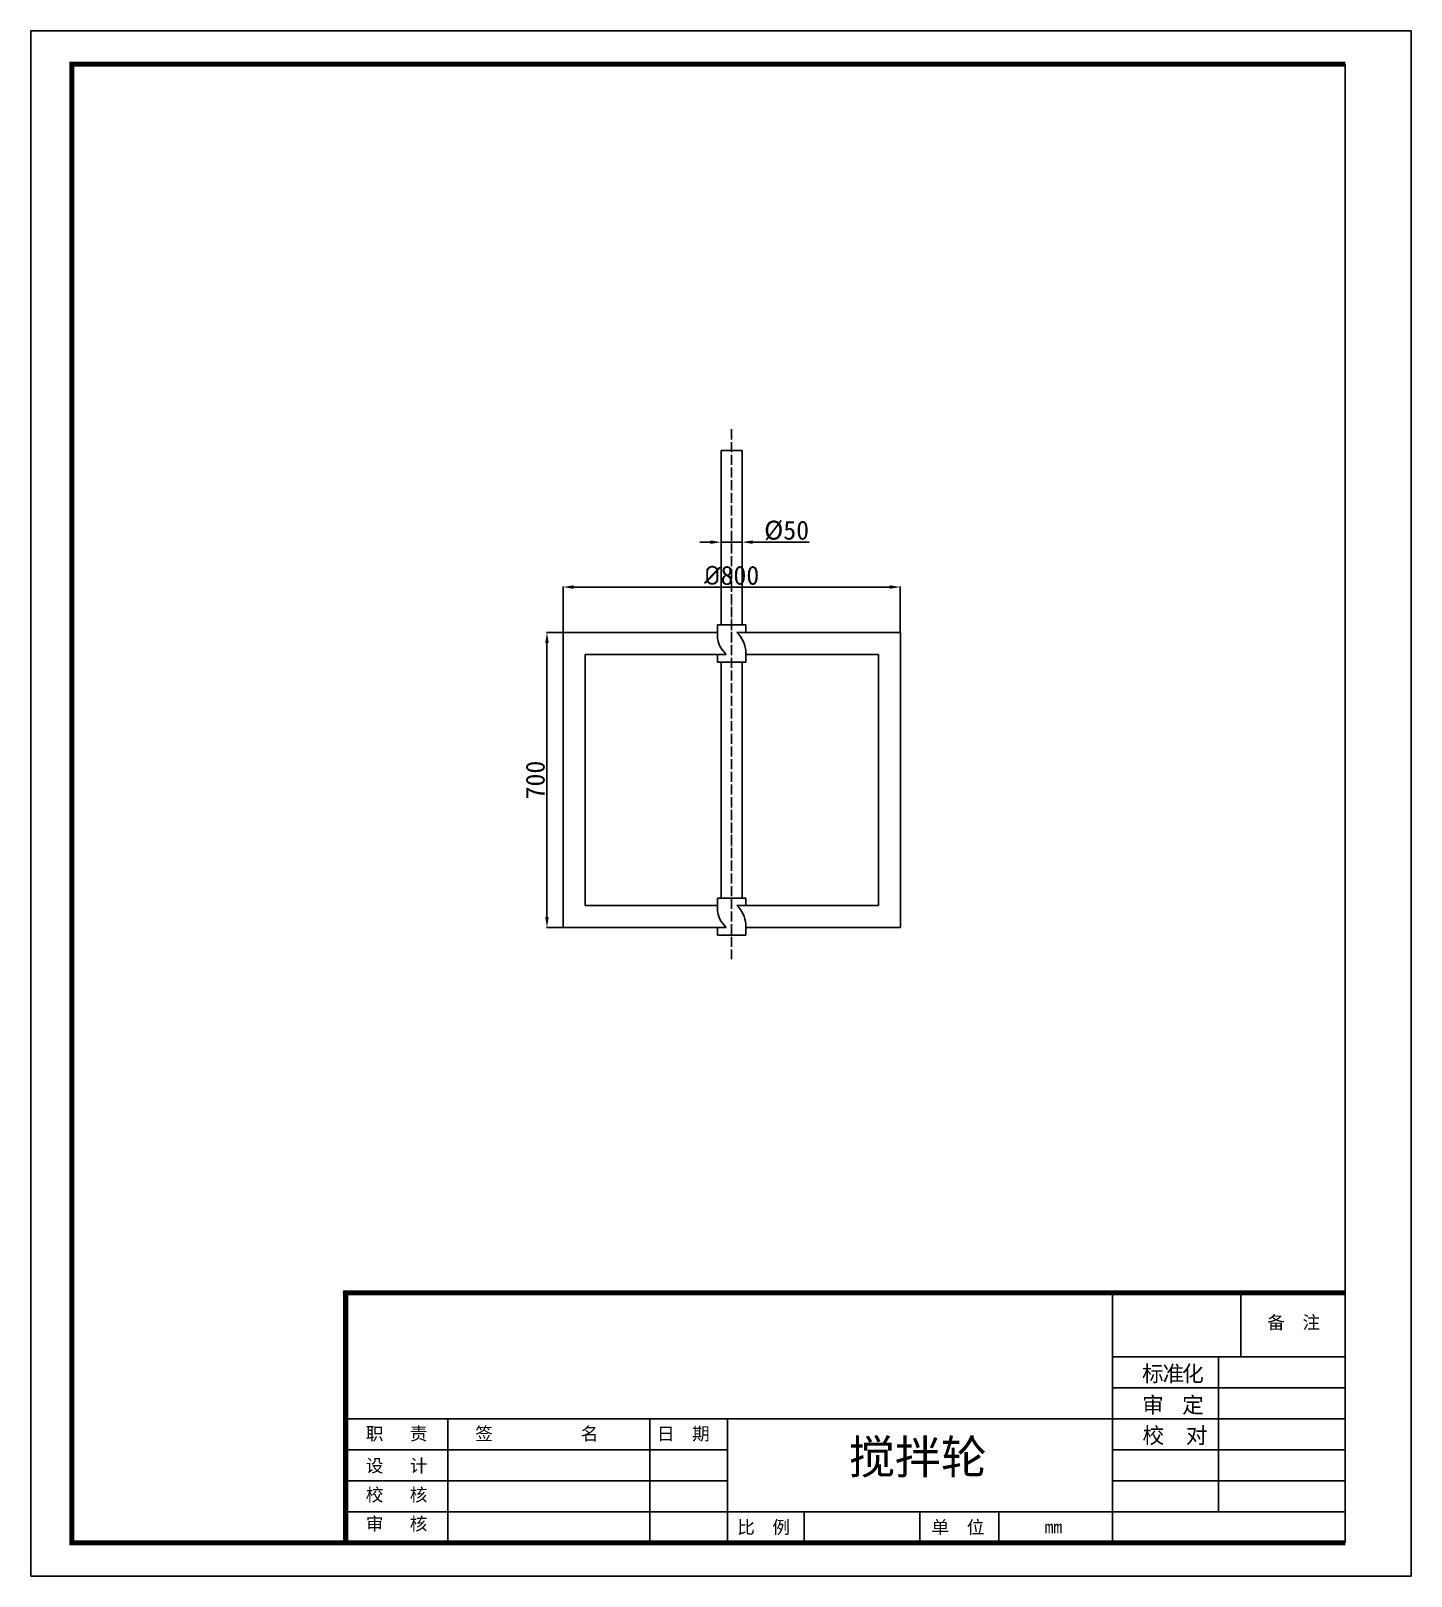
# Model space of a CAD drawing. Header units: millimetres. Extents: x 2128 to 23460, y -18769 to 2996.
# Drawn here: x 20186 to 23460, y -5116 to -1449 of the extents above; entities that cross this region are included whole.
import ezdxf

# ---------------------------------------------------------------- set-up
doc = ezdxf.new("R2010")
doc.units = ezdxf.units.MM
doc.linetypes.add('ACAD_ISO04W100', pattern=[30, 24, -3, 0, -3])
doc.layers.add('中心线', color=1, linetype='ACAD_ISO04W100')
doc.layers.add('标注', color=6, linetype='Continuous')
doc.layers.add('标注线', color=7, linetype='Continuous', lineweight=9)
doc.styles.get("Standard").update_dxf_attribs({"font": ''})
doc.styles.add('STYLE1', font='')
doc.styles.get('Standard').set_extended_font_data('SimSun')
doc.styles.get('STYLE1').set_extended_font_data('FangSong_GB2312')
doc.dimstyles.new('ISO-25', dxfattribs={"dimtxt": 45, "dimasz": 25, "dimexe": 1.25, "dimexo": 0.625, "dimgap": 5, "dimtad": 1, "dimtxsty": 'Standard', "dimcen": 2.5, "dimadec": 0, "dimazin": 0, "dimtfac": 1, "dimtmove": 0, "dimatfit": 3, "dimfxl": 0, "dimarcsym": 0})

msp = doc.modelspace()

# ---------------------------------------------------------------- texts
at = {"linetype": 'Continuous', "lineweight": -3, "char_height": 30.64964, "attachment_point": 1}
for s, insert, width in [('{\\fSimSun|b0|i0|c134|p54;备  注}', (23118.638, -4498.237), 410.52998), ('{\\fSimSun|b0|i0|c134|p54;职   责}', (20980.364, -4762.31), 283.58211), ('{\\fSimSun|b0|i0|c134|p54;签          名}', (21239.942, -4762.31), 356.97555), ('{\\fSimSun|b0|i0|c134|p54;日  期}', (21670.908, -4762.31), 283.58211), ('{\\fSimSun|b0|i0|c134|p54;设   计   }', (20980.364, -4838.313), 283.58211), ('{\\fSimSun|b0|i0|c134|p54;校   核   }', (20980.364, -4907.315), 283.58211), ('{\\fSimSun|b0|i0|c134|p54;审   核   }', (20980.364, -4976.066), 283.58211), ('{\\fSimSun|b0|i0|c134|p54;比  例}', (21861.424, -4984.303), 283.58211), ('{\\fSimSun|b0|i0|c134|p54;单  位}', (22322.176, -4984.303), 283.58211), ('{\\fSimSun|b0|i0|c134|p2;mm}', (22590.401, -4983.563), 283.58211)]:
    msp.add_mtext(s, dxfattribs=dict(at, insert=insert, width=width))
at = {"layer": '标注', "insert": (22126.23, -4792.915), "char_height": 80, "attachment_point": 1}
msp.add_mtext_dynamic_manual_height_columns('{\\C0;搅拌轮}', width=913.33857, gutter_width=12.5, heights=[0], dxfattribs=at)
at = {"layer": '标注线', "color": 7, "ltscale": 0.13, "attachment_point": 1, "style": 'STYLE1'}
for s, insert, char_height, width in [('标', (22821.52, -4616.371), 37.736, 47.23771), ('准', (22870.036, -4616.371), 37.736, 47.23771), ('化', (22916.443, -4616.371), 37.736, 47.23771), ('审', (22821.52, -4690.596), 37.736, 47.23771), ('定', (22916.443, -4690.596), 37.736, 47.23771), ('校  对', (22822.548, -4762.948), 37.7359, 190.2792)]:
    msp.add_mtext(s, dxfattribs=dict(at, insert=insert, char_height=char_height, width=width))

# ---------------------------------------------------------------- blocks, each defined once
blk = doc.blocks.new('*D60')
at = {"layer": 'Defpoints', "color": 0, "transparency": 16777216}
for p in [(21872.9, -2662.4), (21822.9, -2772.6), (21872.9, -2769.8)]:
    blk.add_point(p, dxfattribs=at)
at = {"layer": '标注', "color": 0, "lineweight": -2, "transparency": 16777216}
for p, q in [((21797.9, -2662.4), (21772.9, -2662.4)), ((21822.9, -2771.9), (21822.9, -2661.1)), ((21822.9, -2662.4), (21872.9, -2662.4)), ((21872.9, -2769.2), (21872.9, -2661.1)), ((21897.9, -2662.4), (22031.9, -2662.4))]:
    blk.add_line(p, q, dxfattribs=at)
at = {"layer": '标注', "color": 0, "transparency": 16777216}
for points in [[(21797.9, -2658.2), (21797.9, -2666.5), (21822.9, -2662.4)], [(21897.9, -2658.2), (21897.9, -2666.5), (21872.9, -2662.4)]]:
    blk.add_solid(points, dxfattribs=at)
at = {"layer": '标注', "color": 0, "transparency": 16777216, "insert": (21978.5, -2634.9), "char_height": 45, "attachment_point": 5}
blk.add_mtext('%%C50', dxfattribs=at)
blk = doc.blocks.new('*D61')
at = {"layer": 'Defpoints', "color": 0, "transparency": 16777216}
for p in [(21448.2, -2876.8), (21410.1, -3576.8), (21448.2, -3576.8)]:
    blk.add_point(p, dxfattribs=at)
at = {"layer": '标注', "color": 0, "lineweight": -2, "transparency": 16777216}
for p, q in [((21447.6, -2876.8), (21408.9, -2876.8)), ((21410.1, -2901.8), (21410.1, -3551.8)), ((21447.6, -3576.8), (21408.9, -3576.8))]:
    blk.add_line(p, q, dxfattribs=at)
at = {"layer": '标注', "color": 0, "transparency": 16777216}
for points in [[(21405.9, -2901.8), (21414.3, -2901.8), (21410.1, -2876.8)], [(21405.9, -3551.8), (21414.3, -3551.8), (21410.1, -3576.8)]]:
    blk.add_solid(points, dxfattribs=at)
at = {"layer": '标注', "color": 0, "transparency": 16777216, "insert": (21382.6, -3226.8), "char_height": 45, "attachment_point": 5, "rotation": 90}
blk.add_mtext('700', dxfattribs=at)
blk = doc.blocks.new('*D62')
at = {"layer": 'Defpoints', "color": 0, "transparency": 16777216}
for p in [(22248.2, -2768.9), (21448.2, -2876.8), (22248.2, -2876.8)]:
    blk.add_point(p, dxfattribs=at)
at = {"layer": '标注', "color": 0, "lineweight": -2, "transparency": 16777216}
for p, q in [((21448.2, -2876.2), (21448.2, -2767.7)), ((21473.2, -2768.9), (22223.2, -2768.9)), ((22248.2, -2876.2), (22248.2, -2767.7))]:
    blk.add_line(p, q, dxfattribs=at)
at = {"layer": '标注', "color": 0, "transparency": 16777216}
for points in [[(21473.2, -2764.8), (21473.2, -2773.1), (21448.2, -2768.9)], [(22223.2, -2764.8), (22223.2, -2773.1), (22248.2, -2768.9)]]:
    blk.add_solid(points, dxfattribs=at)
at = {"layer": '标注', "color": 0, "transparency": 16777216, "insert": (21848.2, -2741.4), "char_height": 45, "attachment_point": 5}
blk.add_mtext('{\\fISOCPEUR|b0|i0|c0|p34;%%C}800', dxfattribs=at)

# ---------------------------------------------------------------- dimensions: what is measured, and where the dimension line sits
at = {"layer": '标注'}
for base, p1, p2, text, picture, middle in [((21872.886, -2662.375), (21822.886, -2772.559), (21872.886, -2769.806), '%%C<>', '*D60', (21978.511, -2662.375)), ((22248.24, -2768.918), (21448.24, -2876.79), (22248.24, -2876.79), '{\\fISOCPEUR|b0|i0|c0|p34;%%C}<>', '*D62', (21848.24, -2768.918))]:
    dim = msp.add_linear_dim(base=base, p1=p1, p2=p2, text=text, dimstyle='ISO-25', dxfattribs=at)
    dim.commit()
    dim.dimension.update_dxf_attribs({"geometry": picture, "text_midpoint": middle, "dimtype": 160})
dim = msp.add_linear_dim(base=(21410.104, -3576.79), p1=(21448.24, -2876.79), p2=(21448.24, -3576.79), angle=90, dimstyle='ISO-25', dxfattribs=at)
dim.commit()
dim.dimension.update_dxf_attribs({"geometry": '*D61', "text_midpoint": (21382.604, -3226.79)})

# ---------------------------------------------------------------- linework, layer by layer
for p, q in [((23303.442, -5036.8), (23303.442, -1528.133)), ((21822.886, -2858.908), (21822.886, -2444.672)), ((21822.886, -2444.672), (21872.886, -2444.672)), ((21872.886, -2444.672), (21872.886, -2858.908)), ((21814.231, -2858.908), (21814.231, -2884.566)), ((21881.542, -2858.908), (21814.231, -2858.908)), ((21881.542, -2858.908), (21881.542, -2876.79)), ((21448.24, -2876.79), (21448.24, -3576.79)), ((21448.24, -2876.79), (21814.231, -2876.79)), ((21860.476, -2876.79), (22248.24, -2876.79)), ((22248.24, -3576.79), (22248.24, -2876.79)), ((21500.343, -2928.894), (21500.343, -3524.687)), ((21500.343, -2928.894), (21835.297, -2928.894)), ((21814.231, -2928.894), (21814.231, -2946.775)), ((21881.542, -2921.117), (21881.542, -2946.775)), ((21881.542, -2928.894), (22196.136, -2928.894)), ((22196.136, -2928.894), (22196.136, -3524.687)), ((21814.231, -2946.775), (21881.542, -2946.775)), ((21822.886, -3506.805), (21822.886, -2946.775)), ((21872.886, -2946.775), (21872.886, -3506.805)), ((22248.24, -3175.668), (22248.24, -3576.79)), ((21814.231, -3506.805), (21814.231, -3532.463)), ((21881.542, -3506.805), (21814.231, -3506.805)), ((21881.542, -3506.805), (21881.542, -3524.687)), ((21500.343, -3524.687), (21814.231, -3524.687)), ((21860.476, -3524.687), (22196.136, -3524.687)), ((21448.24, -3576.79), (21835.297, -3576.79)), ((21814.231, -3576.79), (21814.231, -3594.672)), ((21881.542, -3569.014), (21881.542, -3594.672)), ((21881.542, -3576.79), (22248.24, -3576.79)), ((21814.231, -3594.672), (21881.542, -3594.672)), ((21872.886, -3594.672), (21822.886, -3594.672)), ((22751.36, -4595.445), (23303.442, -4595.445))]:
    msp.add_line(p, q)
at = {"linetype": 'Continuous', "lineweight": -3}
for p, q in [((20926.135, -4443.425), (23303.442, -4443.425)), ((20926.491, -4443.425), (23303.442, -4443.425)), ((20926.491, -4443.425), (23303.799, -4443.425)), ((22751.36, -5036.8), (22751.36, -4443.427)), ((23055.995, -4595.445), (23055.995, -4443.425)), ((23002.833, -4963.241), (23002.833, -4595.445)), ((23303.442, -4669.004), (22751.36, -4669.004)), ((20938.664, -4742.563), (23303.442, -4742.563)), ((21174.887, -5036.8), (21174.887, -4742.563)), ((21654.123, -5036.8), (21654.123, -4742.563)), ((21838.021, -5036.8), (21838.021, -4742.563)), ((20938.664, -4816.123), (21838.021, -4816.123)), ((22751.36, -4816.123), (23303.442, -4816.123)), ((20938.503, -4889.682), (21838.021, -4889.682)), ((22751.36, -4889.682), (23303.442, -4889.682)), ((20938.503, -4963.241), (21838.021, -4963.241)), ((21838.021, -4963.241), (23303.442, -4963.241)), ((22020.496, -4962.29), (22020.496, -5036.8)), ((22294.69, -4962.29), (22294.69, -5036.8)), ((22481.734, -4962.29), (22481.734, -5036.8)), ((23303.442, -4963.241), (22751.36, -4963.241)), ((20938.478, -5036.8), (23303.442, -5036.8))]:
    msp.add_line(p, q, dxfattribs=at)
at = {"lineweight": -3}
msp.add_lwpolyline([(20186.086, -1449.336), (23459.649, -1449.336), (23459.649, -5115.596), (20186.086, -5115.596)], close=True, dxfattribs=at)
at = {"linetype": 'Continuous', "lineweight": -3, "const_width": 12.26}
for points in [[(23303.442, -1528.133), (20283.059, -1528.133), (20283.059, -5036.8)], [(23303.442, -5036.8), (20283.059, -5036.8), (20283.059, -1528.133)], [(20926.491, -4443.435), (23303.442, -4443.425)], [(20932.531, -4443.435), (20932.531, -5036.8)]]:
    msp.add_lwpolyline(points, dxfattribs=at)
for centre, start, end in [((21879.583, -2880.678), 183.404911, 227.432491), ((21816.19, -2925.005), 3.404911, 47.432491), ((21879.583, -3528.575), 183.404911, 227.432491), ((21816.19, -3572.902), 3.404911, 47.432491)]:
    msp.add_arc(centre, 65.467, start, end)
at = {"layer": '中心线'}
msp.add_line((21847.886, -2394.672), (21847.886, -3651.872), dxfattribs=at)

msp.set_redraw_order([(e.dxf.handle, doc.entitydb.next_handle()) for e in msp.query("TEXT MTEXT ATTDEF DIMENSION ARC_DIMENSION")])  # texts and dimensions are drawn at this point

doc.saveas('drawing.dxf')
